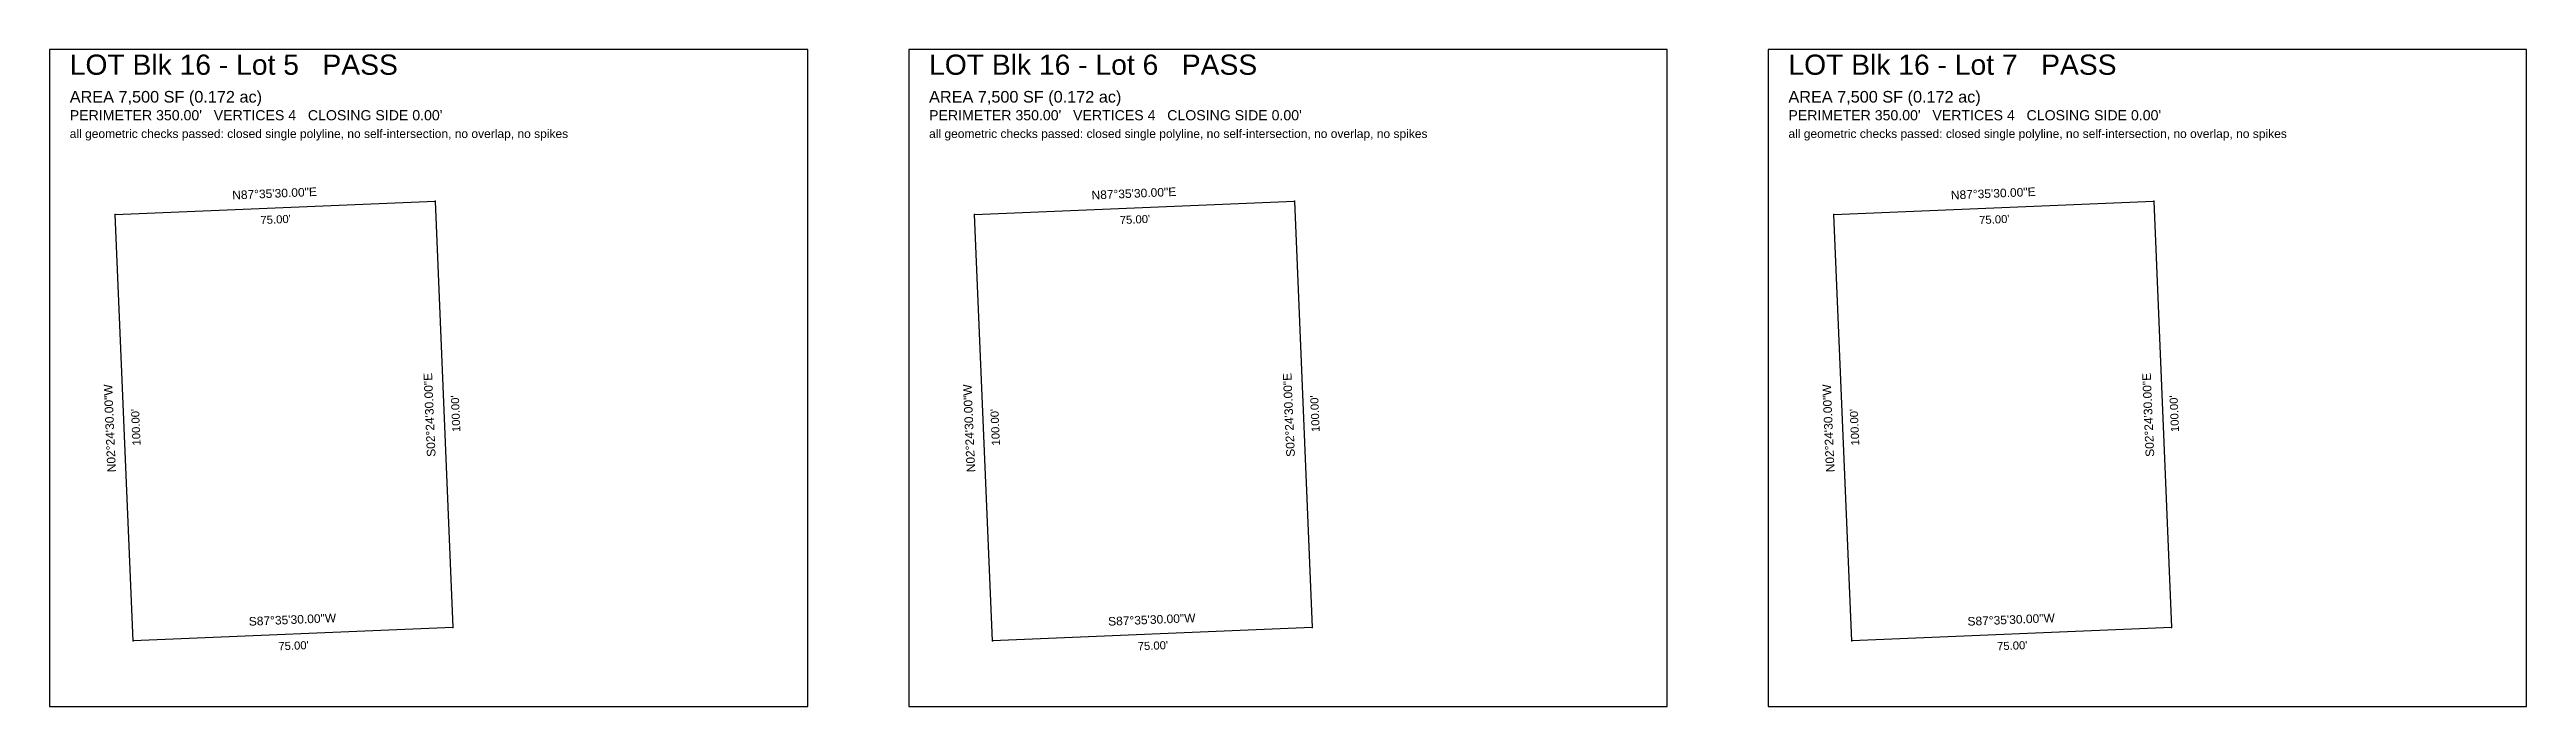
# Model space of a CAD drawing. Extents: x 0 to 1320, y -2400 to 260.
# Drawn here: x 0 to 980, y -300 to -40 of the extents above; entities that cross this region are included whole.
import ezdxf
from ezdxf.enums import TextEntityAlignment as Align

# ---------------------------------------------------------------- set-up
doc = ezdxf.new("R2010")
doc.units = 0
doc.linetypes.add('ROT_2.41', pattern=[0])
doc.linetypes.add('ROT_92.41', pattern=[0])
for name, color, linetype in [('LOT_POLYLINE', 4, 'CONTINUOUS'), ('SHEET_FRAME', 2, 'CONTINUOUS'), ('SHEET_LABELS', 7, 'CONTINUOUS')]:
    doc.layers.add(name, color=color, linetype=linetype)
doc.styles.get("Standard").update_dxf_attribs({"font": 'Arial'})

msp = doc.modelspace()

# ---------------------------------------------------------------- texts
at = {"layer": 'SHEET_LABELS'}
for s, height, p in [('LOT Blk 16 - Lot 5   PASS', 8, (8, -50)), ('LOT Blk 16 - Lot 6   PASS', 8, (348, -50)), ('LOT Blk 16 - Lot 7   PASS', 8, (688, -50)), ('AREA 7,500 SF (0.172 ac)', 4.6, (8, -61)), ('AREA 7,500 SF (0.172 ac)', 4.6, (348, -61)), ('AREA 7,500 SF (0.172 ac)', 4.6, (688, -61)), ("PERIMETER 350.00'   VERTICES 4   CLOSING SIDE 0.00'", 4, (8, -68)), ("PERIMETER 350.00'   VERTICES 4   CLOSING SIDE 0.00'", 4, (348, -68)), ("PERIMETER 350.00'   VERTICES 4   CLOSING SIDE 0.00'", 4, (688, -68)), ('all geometric checks passed: closed single polyline, no self-intersection, no overlap, no spikes', 3.4, (8, -75)), ('all geometric checks passed: closed single polyline, no self-intersection, no overlap, no spikes', 3.4, (348, -75)), ('all geometric checks passed: closed single polyline, no self-intersection, no overlap, no spikes', 3.4, (688, -75))]:
    msp.add_text(s, height=height, dxfattribs=at).set_placement(p)
at = {"layer": 'SHEET_LABELS', "linetype": 'ROT_2.41'}
for s, p in [('N87%%d35\'30.00"E', (89.1287, -99.663)), ('N87%%d35\'30.00"E', (429.1287, -99.663)), ('N87%%d35\'30.00"E', (769.1287, -99.663)), ('S87%%d35\'30.00"W', (96.223, -268.3423)), ('S87%%d35\'30.00"W', (436.223, -268.3423)), ('S87%%d35\'30.00"W', (776.223, -268.3423))]:
    msp.add_text(s, height=3.4, rotation=2.41, dxfattribs=at).set_placement(p, align=Align.BOTTOM_CENTER)
for p in [(89.3808, -105.6577), (429.3808, -105.6577), (769.3808, -105.6577), (96.4751, -274.337), (436.4751, -274.337), (776.4751, -274.337)]:
    msp.add_text("75.00'", height=3.2, rotation=2.41, dxfattribs=at).set_placement(p, align=Align.TOP_CENTER)
at = {"layer": 'SHEET_LABELS', "linetype": 'ROT_92.41'}
for s, p in [('N02%%d24\'30.00"W', (26.5498, -189.7864)), ('S02%%d24\'30.00"E', (153.0593, -184.4657)), ('N02%%d24\'30.00"W', (366.5498, -189.7864)), ('S02%%d24\'30.00"E', (493.0593, -184.4657)), ('N02%%d24\'30.00"W', (706.5498, -189.7864)), ('S02%%d24\'30.00"E', (833.0593, -184.4657))]:
    msp.add_text(s, height=3.4, rotation=92.41, dxfattribs=at).set_placement(p, align=Align.BOTTOM_CENTER)
for p in [(32.5445, -189.5343), (159.054, -184.2136), (372.5445, -189.5343), (499.054, -184.2136), (712.5445, -189.5343), (839.054, -184.2136)]:
    msp.add_text("100.00'", height=3.2, rotation=92.41, dxfattribs=at).set_placement(p, align=Align.TOP_CENTER)

# ---------------------------------------------------------------- linework, layer by layer
at = {"layer": 'LOT_POLYLINE'}
for points in [[(33.0943, -274), (26, -105.3207), (152.5094, -100), (159.6038, -268.6793)], [(373.0943, -274), (366, -105.3207), (492.5094, -100), (499.6038, -268.6793)], [(713.0943, -274), (706, -105.3207), (832.5094, -100), (839.6038, -268.6793)]]:
    msp.add_lwpolyline(points, close=True, dxfattribs=at)
at = {"layer": 'SHEET_FRAME'}
for p, q in [((300, -40), (0, -40)), ((0, -40), (0, -300)), ((300, -300), (300, -40)), ((640, -40), (340, -40)), ((340, -40), (340, -300)), ((640, -300), (640, -40)), ((980, -40), (680, -40)), ((680, -40), (680, -300)), ((980, -300), (980, -40)), ((0, -300), (300, -300)), ((340, -300), (640, -300)), ((680, -300), (980, -300))]:
    msp.add_line(p, q, dxfattribs=at)
at = {"layer": 'SHEET_LABELS'}
for p in [(26, -105.3207), (152.5094, -100), (366, -105.3207), (492.5094, -100), (706, -105.3207), (832.5094, -100), (33.0943, -274), (159.6038, -268.6793), (373.0943, -274), (499.6038, -268.6793), (713.0943, -274), (839.6038, -268.6793)]:
    msp.add_point(p, dxfattribs=at)

msp.set_redraw_order([(e.dxf.handle, doc.entitydb.next_handle()) for e in msp.query("TEXT MTEXT ATTDEF DIMENSION ARC_DIMENSION")])  # texts and dimensions are drawn at this point

doc.saveas('drawing.dxf')
